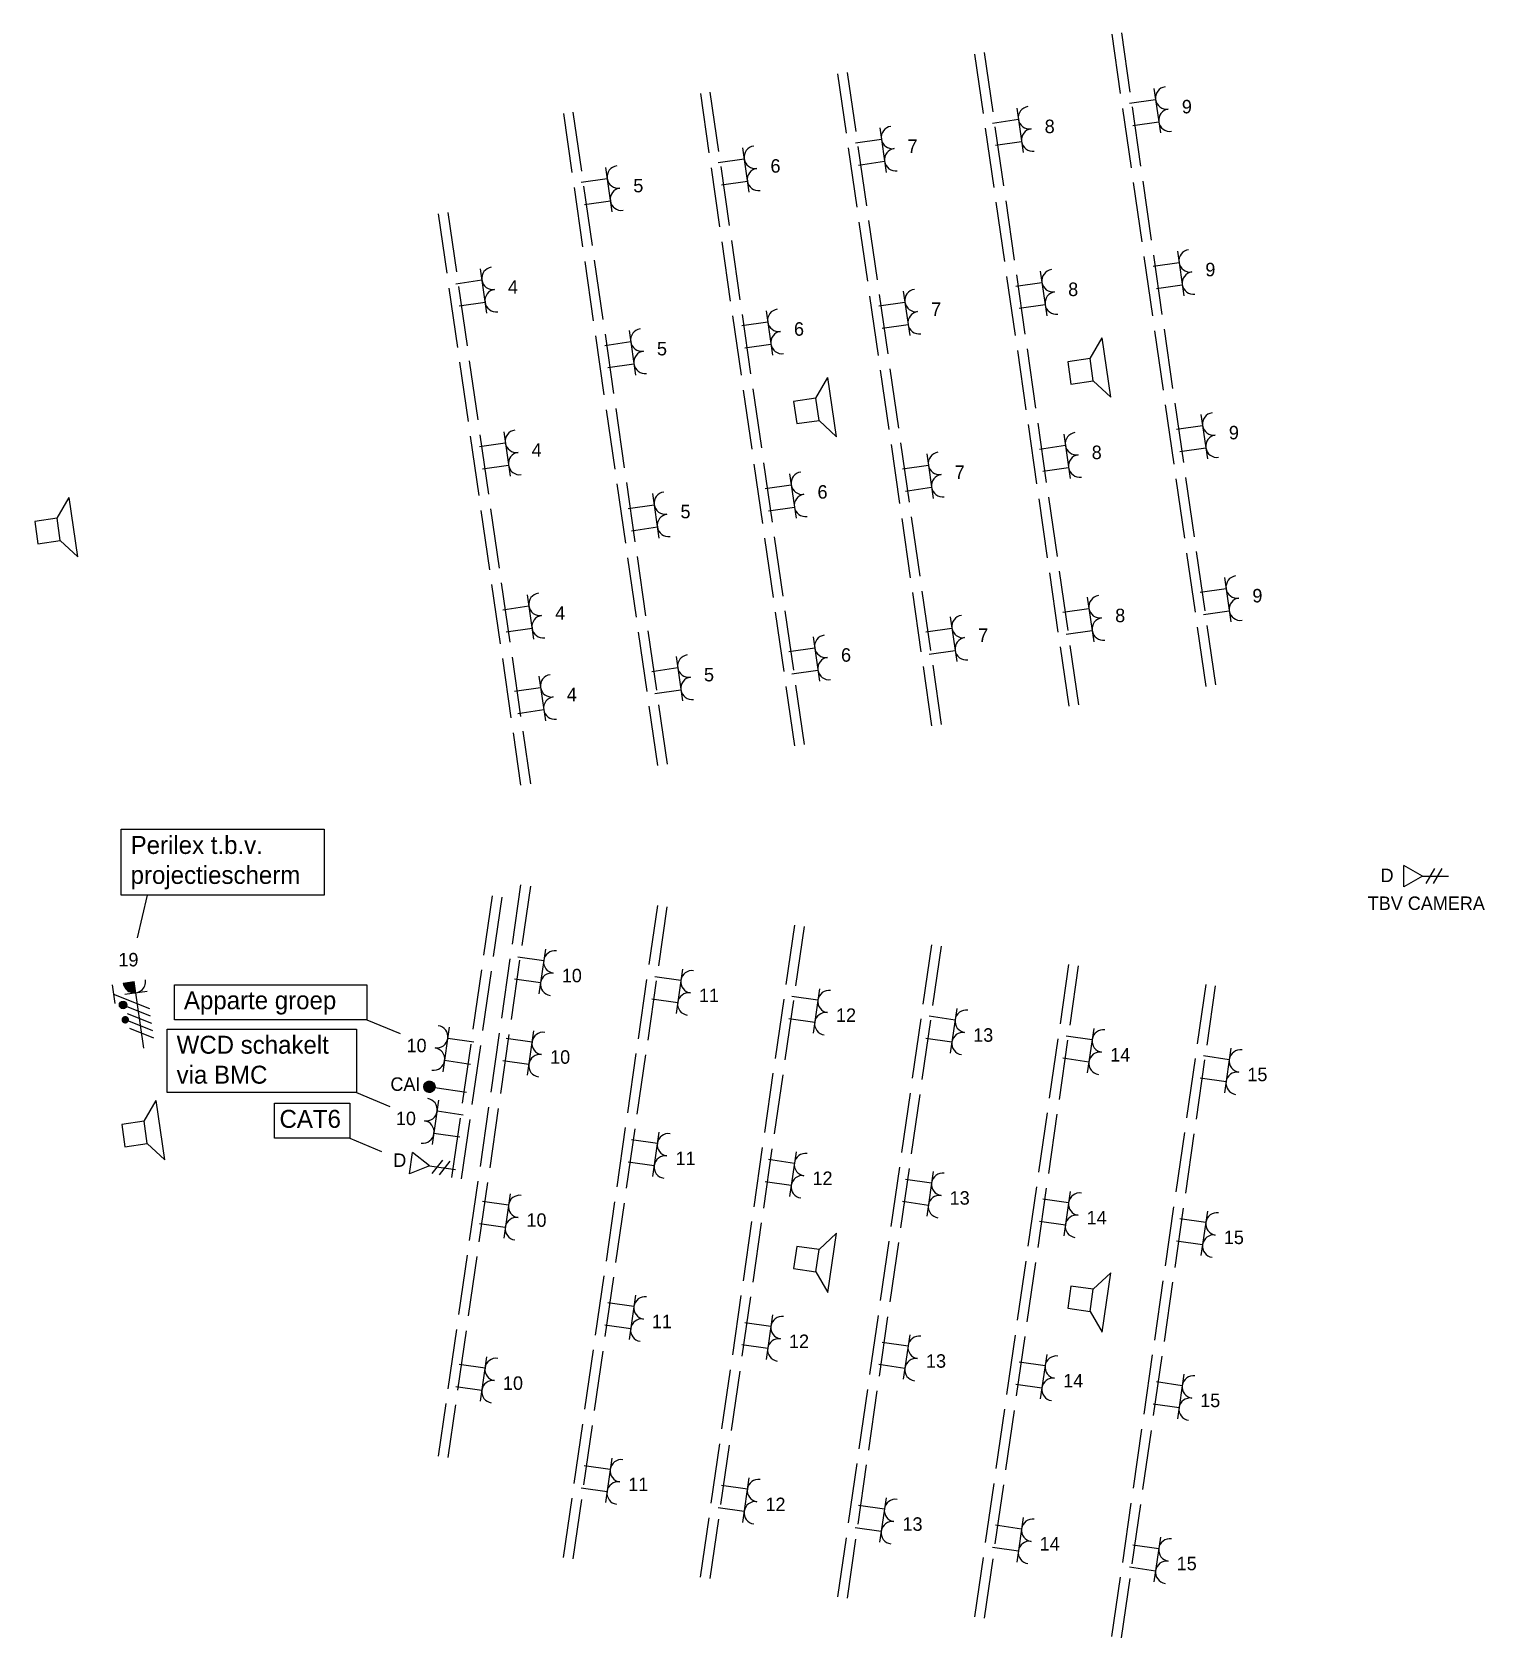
# Model space of a CAD drawing. Header units: millimetres. Extents: x -3262 to 234675, y 0 to 85156.
# Drawn here: x 176439 to 186140, y 35933 to 46657 of the extents above; entities that cross this region are included whole.
import ezdxf
from ezdxf.enums import TextEntityAlignment as Align

# ---------------------------------------------------------------- set-up
doc = ezdxf.new("R2010")
doc.units = ezdxf.units.MM
doc.header["$LTSCALE"] = 100
doc.linetypes.add('E_GOOT3', pattern=[5, 4, -1])
doc.layers.get('0').update_dxf_attribs({"linetype": 'CONTINUOUS'})
for name, color, linetype in [('EL6131--_WG RIUMTE T0.13', 3, 'CONTINUOUS'), ('EL6222--', 3, 'CONTINUOUS'), ('EL6421--', 3, 'CONTINUOUS'), ('EL6441--', 3, 'CONTINUOUS')]:
    doc.layers.add(name, color=color, linetype=linetype)
doc.styles.add('buro-012', font='BUROFONT.shx', dxfattribs={"height": 120})
doc.styles.add('buro-018', font='BUROFONT.shx', dxfattribs={"height": 180})

msp = doc.modelspace()

# ---------------------------------------------------------------- texts
at = {"layer": 'EL6222--', "char_height": 120, "attachment_point": 1, "style": 'buro-012'}
for s, width, insert in [('{\\C1;Perilex t.b.v. projectiescherm}', 1226.85, (177097, 41288)), ('{\\C1;Apparte groep}', 1226.85, (177453, 40251)), ('{\\C1;WCD schakelt via BMC}', 1226.85, (177404, 39954)), ('{\\C1;CAT6}', 458.66, (178091, 39459))]:
    msp.add_mtext_dynamic_manual_height_columns(s, width=width, gutter_width=300, heights=[0], dxfattribs=dict(at, insert=insert))

# ---------------------------------------------------------------- blocks, each defined once
blk = doc.blocks.new('E00419')
at = {"color": 0, "linetype": 'Continuous'}
for p, q in [((-3, 9.98), (-3, 7.48)), ((-3, 8.73), (1.5, 6.13)), ((0, 1), (0, 10)), ((-1.5, 8.5), (1.5, 8.5)), ((1.5, 5.13), (-1.5, 6.87)), ((1.5, 4.13), (-1.5, 5.87)), ((1.5, 3.13), (-1.5, 4.87)), ((1.5, 2.13), (-1.5, 3.87))]:
    blk.add_line(p, q, dxfattribs=at)
at = {"color": 0}
blk.add_line((-1.5, 10), (0, 10), dxfattribs=at)
blk.add_line((-1.5, 10), (0, 10), dxfattribs=at)
at = {"color": 0, "const_width": 1.5}
blk.add_lwpolyline([(0, 9.25, -0.414214), (-0.75, 10, -1)], format="xyb", dxfattribs=at)
at = {"color": 0, "linetype": 'Continuous', "const_width": 0.5}
for points in [[(-1.68, 7.12, 1), (-2.18, 7.12, 1)], [(-1.68, 5.12, 1), (-2.18, 5.12, 1)]]:
    blk.add_lwpolyline(points, format="xyb", close=True, dxfattribs=at)
at = {"color": 0, "linetype": 'Continuous'}
blk.add_circle((-1.93, 7.12), 0.5, dxfattribs=at)
blk.add_arc((0, 10), 1.5, 180, 0, dxfattribs=at)
at = {"color": 0, "linetype": 'Continuous', "style": 'buro-018'}
for tag, p in [('PANEL', (0, 15)), ('CIRCUIT', (0, 12)), ('SUBCIRCUIT', (4.5, 12))]:
    blk.add_attdef(tag, text='', height=1.8, dxfattribs=at).set_placement(p, align=Align.MIDDLE)
at = {"color": 0, "linetype": 'Continuous', "style": 'buro-018', "flags": 1}
for tag, p in [('POWERCODE', (13, 12)), ('ARTICLECODE', (0, 0))]:
    blk.add_attdef(tag, text='', height=1.8, dxfattribs=at).set_placement(p, align=Align.MIDDLE)
blk = doc.blocks.new('090907')
at = {"color": 0, "linetype": 'Continuous'}
for p, q in [((4, 6), (-4, 6)), ((-1.5, 4), (-4, 6)), ((1.5, 4), (4, 6)), ((1.5, 4), (-1.5, 4)), ((-1.5, 4), (-1.5, 1)), ((1.5, 1), (1.5, 4)), ((-1.5, 1), (1.5, 1))]:
    blk.add_line(p, q, dxfattribs=at)
at = {"color": 0, "linetype": 'Continuous', "style": 'buro-018'}
blk.add_attdef('SWITCHCODE', text='', height=1.8, dxfattribs=at).set_placement((0, 8), align=Align.MIDDLE)
at = {"color": 0, "linetype": 'Continuous', "style": 'buro-018', "flags": 1}
blk.add_attdef('ARTICLECODE', text='', height=1.8, dxfattribs=at).set_placement((0, 0), align=Align.MIDDLE)
blk = doc.blocks.new('E00126')
at = {"color": 0, "linetype": 'Continuous'}
for p, q in [((-3, 4.5), (3, 4.5)), ((-1.5, 1), (-1.5, 4.5)), ((1.5, 1), (1.5, 4.5))]:
    blk.add_line(p, q, dxfattribs=at)
for centre in [(-1.5, 6), (1.5, 6)]:
    blk.add_arc(centre, 1.5, 180, 0, dxfattribs=at)
at = {"color": 0, "linetype": 'Continuous', "style": 'buro-018'}
for tag, p in [('PANEL', (0, 11.5)), ('CIRCUIT', (0, 8.5)), ('SUBCIRCUIT', (4.5, 8.5))]:
    blk.add_attdef(tag, text='', height=1.8, dxfattribs=at).set_placement(p, align=Align.MIDDLE)
at = {"color": 0, "linetype": 'Continuous', "style": 'buro-018', "flags": 1}
for tag, p in [('POWERCODE', (13, 8.5)), ('ARTICLECODE', (0, 0))]:
    blk.add_attdef(tag, text='', height=1.8, dxfattribs=at).set_placement(p, align=Align.MIDDLE)
blk = doc.blocks.new('*U74')
at = {"color": 0, "linetype": 'Continuous'}
for p, q in [((169.31, 146.29), (169.25, 146)), ((169.25, 146), (169.31, 145.71)), ((169.47, 146.53), (169.31, 146.29)), ((169.71, 146.69), (169.47, 146.53)), ((170, 146.75), (169.71, 146.69)), ((170.29, 146.69), (170, 146.75)), ((170.29, 146.69), (170.53, 146.53)), ((170.53, 146.53), (170.69, 146.29)), ((170.69, 146.29), (170.75, 146)), ((170.75, 146), (170.69, 145.71)), ((169.31, 145.71), (169.47, 145.47)), ((169.47, 145.47), (169.71, 145.31)), ((170, 145.25), (169.71, 145.31)), ((170.29, 145.31), (170, 145.25)), ((170.53, 145.47), (170.29, 145.31)), ((170.69, 145.71), (170.53, 145.47))]:
    blk.add_line(p, q, dxfattribs=at)
for points in [[(169.31, 146.29), (169.25, 146), (170.75, 146)], [(169.25, 146), (169.31, 145.71), (170.69, 145.71)], [(169.47, 146.53), (169.31, 146.29), (170.69, 146.29)], [(169.71, 146.69), (169.47, 146.53), (170.53, 146.53)], [(170, 146.75), (169.71, 146.69), (170.29, 146.69)], [(169.31, 145.71), (169.47, 145.47), (170.53, 145.47)], [(169.47, 145.47), (169.71, 145.31), (170.29, 145.31)]]:
    blk.add_solid(points, dxfattribs=at)
at = {"color": 0, "linetype": 'Continuous', "extrusion": (0, 0, -1)}
for points in [[(-169.25, 146), (-170.75, 146), (-170.69, 145.71)], [(-169.31, 146.29), (-170.69, 146.29), (-170.75, 146)], [(-169.47, 146.53), (-170.53, 146.53), (-170.69, 146.29)], [(-169.71, 146.69), (-170.29, 146.69), (-170.53, 146.53)], [(-169.31, 145.71), (-170.69, 145.71), (-170.53, 145.47)], [(-169.47, 145.47), (-170.53, 145.47), (-170.29, 145.31)], [(-169.71, 145.31), (-170.29, 145.31), (-170, 145.25)]]:
    blk.add_solid(points, dxfattribs=at)
blk = doc.blocks.new('E00188')
at = {"color": 0, "linetype": 'Continuous'}
blk.add_line((0, 5.25), (0, 1), dxfattribs=at)
blk.add_circle((0, 6), 0.75, dxfattribs=at)
blk.add_blockref('*U74', (-170, -140), dxfattribs=at)
at = {"color": 7, "style": 'buro-018'}
for tag, p in [('COMMENT1', (0, 12)), ('DATACOM1', (0, 9))]:
    blk.add_attdef(tag, text='', height=1.8, dxfattribs=at).set_placement(p, align=Align.MIDDLE)
at = {"color": 0, "style": 'buro-018'}
blk.add_attdef('TEXT1', text='', height=1.8, dxfattribs=at).set_placement((2.5, 6), align=Align.MIDDLE)
at = {"color": 0, "linetype": 'Continuous', "style": 'buro-018', "flags": 1}
blk.add_attdef('ARTICLECODE', text='', height=1.8, dxfattribs=at).set_placement((0, 0), align=Align.MIDDLE)
blk = doc.blocks.new('E00153')
at = {"color": 0, "linetype": 'Continuous'}
for p, q in [((-1.44, 7), (1.44, 7)), ((0, 4.5), (-1.44, 7)), ((0, 4.5), (1.44, 7)), ((0, 4.5), (0, 1)), ((-1, 4), (1, 2.85)), ((-1, 3), (1, 1.85))]:
    blk.add_line(p, q, dxfattribs=at)
at = {"color": 7, "style": 'buro-018'}
for tag, p in [('COMMENT1', (-6, 12)), ('COMMENT2', (6, 12)), ('DATACOM1', (-6, 9)), ('DATACOM2', (6, 9))]:
    blk.add_attdef(tag, text='', height=1.8, dxfattribs=at).set_placement(p, align=Align.MIDDLE)
at = {"color": 0, "style": 'buro-018'}
blk.add_attdef('TEXT1', text='', height=1.8, dxfattribs=at).set_placement((2.5, 6), align=Align.MIDDLE)
at = {"color": 0, "linetype": 'Continuous', "style": 'buro-018', "flags": 1}
blk.add_attdef('ARTICLECODE', text='', height=1.8, dxfattribs=at).set_placement((0, 0), align=Align.MIDDLE)

# ---------------------------------------------------------------- linework, layer by layer
at = {"layer": 'EL6131--_WG RIUMTE T0.13', "linetype": 'E_GOOT3'}
for p, q in [((184343, 42297), (183714, 46657)), ((184279, 42287), (183650, 46647)), ((183363, 42155), (182734, 46515)), ((183428, 42165), (182799, 46524)), ((182448, 42023), (181819, 46383)), ((182512, 42033), (181883, 46392)), ((181532, 41891), (180903, 46251)), ((181597, 41900), (180967, 46260)), ((180617, 41759), (179988, 46119)), ((180681, 41768), (180052, 46128)), ((179151, 45442), (179701, 41627)), ((179215, 45452), (179766, 41636)), ((179242, 39008), (179528, 40987)), ((179307, 38999), (179592, 40978)), ((179701, 40962), (179151, 37147)), ((179766, 40953), (179215, 37138)), ((179988, 36470), (180617, 40830)), ((180052, 36461), (180681, 40821)), ((180903, 36338), (181532, 40698)), ((180967, 36329), (181597, 40689)), ((181819, 36206), (182448, 40566)), ((181883, 36197), (182512, 40557)), ((182734, 36074), (183363, 40434)), ((182799, 36065), (183428, 40425)), ((183650, 35942), (184279, 40302)), ((183714, 35933), (184343, 40293))]:
    msp.add_line(p, q, dxfattribs=at)
at = {"layer": 'EL6222--'}
msp.add_line((177142, 40607), (177209, 40893), dxfattribs=at)
at = {"layer": 'EL6441--'}
for p, q in [((178675, 40061), (178896, 39969)), ((178605, 39574), (178828, 39481)), ((178561, 39269), (178773, 39181))]:
    msp.add_line(p, q, dxfattribs=at)
for points in [[(177033, 41333), (178389, 41333), (178389, 40893), (177033, 40893)], [(177389, 40295), (178675, 40295), (178675, 40061), (177389, 40061)], [(177340, 39998), (178605, 39998), (178605, 39574), (177340, 39574)], [(178058, 39503), (178561, 39503), (178561, 39269), (178058, 39269)]]:
    msp.add_lwpolyline(points, close=True, dxfattribs=at)

# ---------------------------------------------------------------- block references
at = {"layer": 'EL6222--', "linetype": 'Continuous'}
ref = msp.add_blockref('E00126', (183729, 46100), dxfattribs=dict(at, xscale=50, yscale=50, zscale=50, rotation=278.2104960233581))
ref.add_attrib('CIRCUIT', '9', dxfattribs={"layer": '0', "color": 1, "linetype": 'ByBlock', "height": 90, "style": 'buro-018'}).set_placement((184150, 46159), align=Align.MIDDLE)
ref = msp.add_blockref('E00126', (182813, 45968), dxfattribs=dict(at, xscale=50, yscale=50, zscale=50, rotation=278.2104960233581))
ref.add_attrib('CIRCUIT', '8', dxfattribs={"layer": '0', "color": 1, "linetype": 'ByBlock', "height": 90, "style": 'buro-018'}).set_placement((183234, 46027), align=Align.MIDDLE)
ref = msp.add_blockref('E00126', (181898, 45836), dxfattribs=dict(at, xscale=50, yscale=50, zscale=50, rotation=278.2104960233581))
ref.add_attrib('CIRCUIT', '7', dxfattribs={"layer": '0', "color": 1, "linetype": 'ByBlock', "height": 90, "style": 'buro-018'}).set_placement((182318, 45895), align=Align.MIDDLE)
ref = msp.add_blockref('E00126', (180982, 45704), dxfattribs=dict(at, xscale=50, yscale=50, zscale=50, rotation=278.2104960233581))
ref.add_attrib('CIRCUIT', '6', dxfattribs={"layer": '0', "color": 1, "linetype": 'ByBlock', "height": 90, "style": 'buro-018'}).set_placement((181403, 45763), align=Align.MIDDLE)
ref = msp.add_blockref('E00126', (180067, 45572), dxfattribs=dict(at, xscale=50, yscale=50, zscale=50, rotation=278.2104960233581))
ref.add_attrib('CIRCUIT', '5', dxfattribs={"layer": '0', "color": 1, "linetype": 'ByBlock', "height": 90, "style": 'buro-018'}).set_placement((180487, 45631), align=Align.MIDDLE)
ref = msp.add_blockref('E00126', (183886, 45012), dxfattribs=dict(at, xscale=50, yscale=50, zscale=50, rotation=278.2104960233581))
ref.add_attrib('CIRCUIT', '9', dxfattribs={"layer": '0', "color": 1, "linetype": 'ByBlock', "height": 90, "style": 'buro-018'}).set_placement((184307, 45071), align=Align.MIDDLE)
ref = msp.add_blockref('E00126', (179230, 44895), dxfattribs=dict(at, xscale=50, yscale=50, zscale=50, rotation=278.2104960233581))
ref.add_attrib('CIRCUIT', '4', dxfattribs={"layer": '0', "color": 1, "linetype": 'ByBlock', "height": 90, "style": 'buro-018'}).set_placement((179650, 44955), align=Align.MIDDLE)
ref = msp.add_blockref('E00126', (182970, 44879), dxfattribs=dict(at, xscale=50, yscale=50, zscale=50, rotation=278.2104960233581))
ref.add_attrib('CIRCUIT', '8', dxfattribs={"layer": '0', "color": 1, "linetype": 'ByBlock', "height": 90, "style": 'buro-018'}).set_placement((183391, 44939), align=Align.MIDDLE)
ref = msp.add_blockref('E00126', (182055, 44747), dxfattribs=dict(at, xscale=50, yscale=50, zscale=50, rotation=278.2104960233581))
ref.add_attrib('CIRCUIT', '7', dxfattribs={"layer": '0', "color": 1, "linetype": 'ByBlock', "height": 90, "style": 'buro-018'}).set_placement((182476, 44806), align=Align.MIDDLE)
ref = msp.add_blockref('E00126', (181139, 44615), dxfattribs=dict(at, xscale=50, yscale=50, zscale=50, rotation=278.2104960233581))
ref.add_attrib('CIRCUIT', '6', dxfattribs={"layer": '0', "color": 1, "linetype": 'ByBlock', "height": 90, "style": 'buro-018'}).set_placement((181560, 44674), align=Align.MIDDLE)
ref = msp.add_blockref('E00126', (180224, 44483), dxfattribs=dict(at, xscale=50, yscale=50, zscale=50, rotation=278.2104960233581))
ref.add_attrib('CIRCUIT', '5', dxfattribs={"layer": '0', "color": 1, "linetype": 'ByBlock', "height": 90, "style": 'buro-018'}).set_placement((180645, 44542), align=Align.MIDDLE)
ref = msp.add_blockref('E00126', (184043, 43923), dxfattribs=dict(at, xscale=50, yscale=50, zscale=50, rotation=278.2104960233581))
ref.add_attrib('CIRCUIT', '9', dxfattribs={"layer": '0', "color": 1, "linetype": 'ByBlock', "height": 90, "style": 'buro-018'}).set_placement((184464, 43982), align=Align.MIDDLE)
ref = msp.add_blockref('E00126', (179387, 43807), dxfattribs=dict(at, xscale=50, yscale=50, zscale=50, rotation=278.2104960233581))
ref.add_attrib('CIRCUIT', '4', dxfattribs={"layer": '0', "color": 1, "linetype": 'ByBlock', "height": 90, "style": 'buro-018'}).set_placement((179808, 43866), align=Align.MIDDLE)
ref = msp.add_blockref('E00126', (183127, 43791), dxfattribs=dict(at, xscale=50, yscale=50, zscale=50, rotation=278.2104960233581))
ref.add_attrib('CIRCUIT', '8', dxfattribs={"layer": '0', "color": 1, "linetype": 'ByBlock', "height": 90, "style": 'buro-018'}).set_placement((183548, 43850), align=Align.MIDDLE)
ref = msp.add_blockref('E00126', (182212, 43659), dxfattribs=dict(at, xscale=50, yscale=50, zscale=50, rotation=278.2104960233581))
ref.add_attrib('CIRCUIT', '7', dxfattribs={"layer": '0', "color": 1, "linetype": 'ByBlock', "height": 90, "style": 'buro-018'}).set_placement((182633, 43718), align=Align.MIDDLE)
ref = msp.add_blockref('E00126', (181296, 43527), dxfattribs=dict(at, xscale=50, yscale=50, zscale=50, rotation=278.2104960233581))
ref.add_attrib('CIRCUIT', '6', dxfattribs={"layer": '0', "color": 1, "linetype": 'ByBlock', "height": 90, "style": 'buro-018'}).set_placement((181717, 43586), align=Align.MIDDLE)
ref = msp.add_blockref('E00126', (180381, 43394), dxfattribs=dict(at, xscale=50, yscale=50, zscale=50, rotation=278.2104960233581))
ref.add_attrib('CIRCUIT', '5', dxfattribs={"layer": '0', "color": 1, "linetype": 'ByBlock', "height": 90, "style": 'buro-018'}).set_placement((180802, 43454), align=Align.MIDDLE)
ref = msp.add_blockref('E00126', (184200, 42834), dxfattribs=dict(at, xscale=50, yscale=50, zscale=50, rotation=278.2104960233581))
ref.add_attrib('CIRCUIT', '9', dxfattribs={"layer": '0', "color": 1, "linetype": 'ByBlock', "height": 90, "style": 'buro-018'}).set_placement((184621, 42893), align=Align.MIDDLE)
ref = msp.add_blockref('E00126', (179544, 42718), dxfattribs=dict(at, xscale=50, yscale=50, zscale=50, rotation=278.2104960233581))
ref.add_attrib('CIRCUIT', '4', dxfattribs={"layer": '0', "color": 1, "linetype": 'ByBlock', "height": 90, "style": 'buro-018'}).set_placement((179965, 42777), align=Align.MIDDLE)
ref = msp.add_blockref('E00126', (183284, 42702), dxfattribs=dict(at, xscale=50, yscale=50, zscale=50, rotation=278.2104960233581))
ref.add_attrib('CIRCUIT', '8', dxfattribs={"layer": '0', "color": 1, "linetype": 'ByBlock', "height": 90, "style": 'buro-018'}).set_placement((183705, 42761), align=Align.MIDDLE)
ref = msp.add_blockref('E00126', (182369, 42570), dxfattribs=dict(at, xscale=50, yscale=50, zscale=50, rotation=278.2104960233581))
ref.add_attrib('CIRCUIT', '7', dxfattribs={"layer": '0', "color": 1, "linetype": 'ByBlock', "height": 90, "style": 'buro-018'}).set_placement((182790, 42629), align=Align.MIDDLE)
ref = msp.add_blockref('E00126', (181453, 42438), dxfattribs=dict(at, xscale=50, yscale=50, zscale=50, rotation=278.2104960233581))
ref.add_attrib('CIRCUIT', '6', dxfattribs={"layer": '0', "color": 1, "linetype": 'ByBlock', "height": 90, "style": 'buro-018'}).set_placement((181874, 42497), align=Align.MIDDLE)
ref = msp.add_blockref('E00126', (180538, 42306), dxfattribs=dict(at, xscale=50, yscale=50, zscale=50, rotation=278.2104960233581))
ref.add_attrib('CIRCUIT', '5', dxfattribs={"layer": '0', "color": 1, "linetype": 'ByBlock', "height": 90, "style": 'buro-018'}).set_placement((180959, 42365), align=Align.MIDDLE)
ref = msp.add_blockref('E00126', (179622, 42174), dxfattribs=dict(at, xscale=50, yscale=50, zscale=50, rotation=278.2104960233581))
ref.add_attrib('CIRCUIT', '4', dxfattribs={"layer": '0', "color": 1, "linetype": 'ByBlock', "height": 90, "style": 'buro-018'}).set_placement((180043, 42233), align=Align.MIDDLE)
ref = msp.add_blockref('E00126', (179622, 40415), dxfattribs=dict(at, xscale=49.99999999999999, yscale=49.99999999999999, zscale=49.99999999999999, rotation=261.7894939538712))
ref.add_attrib('CIRCUIT', '10', dxfattribs={"layer": '0', "color": 1, "linetype": 'ByBlock', "height": 90, "style": 'buro-018'}).set_placement((180043, 40356), align=Align.MIDDLE)
ref = msp.add_blockref('E00419', (177193, 39821), dxfattribs=dict(at, xscale=50.00000000000001, yscale=50.00000000000001, zscale=50.00000000000001, rotation=8.210505957298833))
ref.add_attrib('CIRCUIT', '19', dxfattribs={"layer": '0', "color": 1, "linetype": 'ByBlock', "height": 90, "style": 'buro-018'}).set_placement((177082, 40462), align=Align.MIDDLE)
ref = msp.add_blockref('E00126', (180538, 40283), dxfattribs=dict(at, xscale=49.99999999999999, yscale=49.99999999999999, zscale=49.99999999999999, rotation=261.7894939538712))
ref.add_attrib('CIRCUIT', '11', dxfattribs={"layer": '0', "color": 1, "linetype": 'ByBlock', "height": 90, "style": 'buro-018'}).set_placement((180959, 40224), align=Align.MIDDLE)
ref = msp.add_blockref('E00126', (181453, 40151), dxfattribs=dict(at, xscale=49.99999999999999, yscale=49.99999999999999, zscale=49.99999999999999, rotation=261.7894939538712))
ref.add_attrib('CIRCUIT', '12', dxfattribs={"layer": '0', "color": 1, "linetype": 'ByBlock', "height": 90, "style": 'buro-018'}).set_placement((181874, 40092), align=Align.MIDDLE)
ref = msp.add_blockref('E00126', (182369, 40019), dxfattribs=dict(at, xscale=49.99999999999999, yscale=49.99999999999999, zscale=49.99999999999999, rotation=261.7894939538712))
ref.add_attrib('CIRCUIT', '13', dxfattribs={"layer": '0', "color": 1, "linetype": 'ByBlock', "height": 90, "style": 'buro-018'}).set_placement((182790, 39959), align=Align.MIDDLE)
ref = msp.add_blockref('E00126', (179427, 39830), dxfattribs=dict(at, xscale=49.99999999999999, yscale=49.99999999999999, zscale=49.99999999999999, rotation=81.7894904391558))
ref.add_attrib('CIRCUIT', '10', dxfattribs={"layer": '0', "color": 1, "linetype": 'ByBlock', "height": 90, "style": 'buro-018'}).set_placement((179006, 39889), align=Align.MIDDLE)
ref = msp.add_blockref('E00126', (179544, 39871), dxfattribs=dict(at, xscale=49.99999999999999, yscale=49.99999999999999, zscale=49.99999999999999, rotation=261.7894939538712))
ref.add_attrib('CIRCUIT', '10', dxfattribs={"layer": '0', "color": 1, "linetype": 'ByBlock', "height": 90, "style": 'buro-018'}).set_placement((179965, 39812), align=Align.MIDDLE)
ref = msp.add_blockref('E00126', (183284, 39887), dxfattribs=dict(at, xscale=49.99999999999999, yscale=49.99999999999999, zscale=49.99999999999999, rotation=261.7894939538712))
ref.add_attrib('CIRCUIT', '14', dxfattribs={"layer": '0', "color": 1, "linetype": 'ByBlock', "height": 90, "style": 'buro-018'}).set_placement((183705, 39827), align=Align.MIDDLE)
ref = msp.add_blockref('E00126', (184200, 39754), dxfattribs=dict(at, xscale=49.99999999999999, yscale=49.99999999999999, zscale=49.99999999999999, rotation=261.7894939538712))
ref.add_attrib('CIRCUIT', '15', dxfattribs={"layer": '0', "color": 1, "linetype": 'ByBlock', "height": 90, "style": 'buro-018'}).set_placement((184621, 39695), align=Align.MIDDLE)
ref = msp.add_blockref('E00126', (179356, 39343), dxfattribs=dict(at, xscale=49.99999999999999, yscale=49.99999999999999, zscale=49.99999999999999, rotation=81.7894904391558))
ref.add_attrib('CIRCUIT', '10', dxfattribs={"layer": '0', "color": 1, "linetype": 'ByBlock', "height": 90, "style": 'buro-018'}).set_placement((178935, 39402), align=Align.MIDDLE)
ref = msp.add_blockref('E00126', (180381, 39194), dxfattribs=dict(at, xscale=49.99999999999999, yscale=49.99999999999999, zscale=49.99999999999999, rotation=261.7894939538712))
ref.add_attrib('CIRCUIT', '11', dxfattribs={"layer": '0', "color": 1, "linetype": 'ByBlock', "height": 90, "style": 'buro-018'}).set_placement((180802, 39135), align=Align.MIDDLE)
ref = msp.add_blockref('E00126', (181296, 39062), dxfattribs=dict(at, xscale=49.99999999999999, yscale=49.99999999999999, zscale=49.99999999999999, rotation=261.7894939538712))
ref.add_attrib('CIRCUIT', '12', dxfattribs={"layer": '0', "color": 1, "linetype": 'ByBlock', "height": 90, "style": 'buro-018'}).set_placement((181717, 39003), align=Align.MIDDLE)
ref = msp.add_blockref('E00126', (182212, 38930), dxfattribs=dict(at, xscale=49.99999999999999, yscale=49.99999999999999, zscale=49.99999999999999, rotation=261.7894939538712))
ref.add_attrib('CIRCUIT', '13', dxfattribs={"layer": '0', "color": 1, "linetype": 'ByBlock', "height": 90, "style": 'buro-018'}).set_placement((182633, 38871), align=Align.MIDDLE)
ref = msp.add_blockref('E00126', (183127, 38798), dxfattribs=dict(at, xscale=49.99999999999999, yscale=49.99999999999999, zscale=49.99999999999999, rotation=261.7894939538712))
ref.add_attrib('CIRCUIT', '14', dxfattribs={"layer": '0', "color": 1, "linetype": 'ByBlock', "height": 90, "style": 'buro-018'}).set_placement((183548, 38739), align=Align.MIDDLE)
ref = msp.add_blockref('E00126', (179387, 38782), dxfattribs=dict(at, xscale=49.99999999999999, yscale=49.99999999999999, zscale=49.99999999999999, rotation=261.7894939538712))
ref.add_attrib('CIRCUIT', '10', dxfattribs={"layer": '0', "color": 1, "linetype": 'ByBlock', "height": 90, "style": 'buro-018'}).set_placement((179807, 38723), align=Align.MIDDLE)
ref = msp.add_blockref('E00126', (184043, 38666), dxfattribs=dict(at, xscale=49.99999999999999, yscale=49.99999999999999, zscale=49.99999999999999, rotation=261.7894939538712))
ref.add_attrib('CIRCUIT', '15', dxfattribs={"layer": '0', "color": 1, "linetype": 'ByBlock', "height": 90, "style": 'buro-018'}).set_placement((184464, 38607), align=Align.MIDDLE)
ref = msp.add_blockref('E00126', (180224, 38105), dxfattribs=dict(at, xscale=49.99999999999999, yscale=49.99999999999999, zscale=49.99999999999999, rotation=261.7894939538712))
ref.add_attrib('CIRCUIT', '11', dxfattribs={"layer": '0', "color": 1, "linetype": 'ByBlock', "height": 90, "style": 'buro-018'}).set_placement((180644, 38046), align=Align.MIDDLE)
ref = msp.add_blockref('E00126', (181139, 37973), dxfattribs=dict(at, xscale=49.99999999999999, yscale=49.99999999999999, zscale=49.99999999999999, rotation=261.7894939538712))
ref.add_attrib('CIRCUIT', '12', dxfattribs={"layer": '0', "color": 1, "linetype": 'ByBlock', "height": 90, "style": 'buro-018'}).set_placement((181560, 37914), align=Align.MIDDLE)
ref = msp.add_blockref('E00126', (182055, 37841), dxfattribs=dict(at, xscale=49.99999999999999, yscale=49.99999999999999, zscale=49.99999999999999, rotation=261.7894939538712))
ref.add_attrib('CIRCUIT', '13', dxfattribs={"layer": '0', "color": 1, "linetype": 'ByBlock', "height": 90, "style": 'buro-018'}).set_placement((182475, 37782), align=Align.MIDDLE)
ref = msp.add_blockref('E00126', (179230, 37694), dxfattribs=dict(at, xscale=49.99999999999999, yscale=49.99999999999999, zscale=49.99999999999999, rotation=261.7894939538712))
ref.add_attrib('CIRCUIT', '10', dxfattribs={"layer": '0', "color": 1, "linetype": 'ByBlock', "height": 90, "style": 'buro-018'}).set_placement((179650, 37634), align=Align.MIDDLE)
ref = msp.add_blockref('E00126', (182970, 37709), dxfattribs=dict(at, xscale=49.99999999999999, yscale=49.99999999999999, zscale=49.99999999999999, rotation=261.7894939538712))
ref.add_attrib('CIRCUIT', '14', dxfattribs={"layer": '0', "color": 1, "linetype": 'ByBlock', "height": 90, "style": 'buro-018'}).set_placement((183391, 37650), align=Align.MIDDLE)
ref = msp.add_blockref('E00126', (183886, 37577), dxfattribs=dict(at, xscale=49.99999999999999, yscale=49.99999999999999, zscale=49.99999999999999, rotation=261.7894939538712))
ref.add_attrib('CIRCUIT', '15', dxfattribs={"layer": '0', "color": 1, "linetype": 'ByBlock', "height": 90, "style": 'buro-018'}).set_placement((184306, 37518), align=Align.MIDDLE)
ref = msp.add_blockref('E00126', (180066, 37017), dxfattribs=dict(at, xscale=49.99999999999999, yscale=49.99999999999999, zscale=49.99999999999999, rotation=261.7894939538712))
ref.add_attrib('CIRCUIT', '11', dxfattribs={"layer": '0', "color": 1, "linetype": 'ByBlock', "height": 90, "style": 'buro-018'}).set_placement((180487, 36958), align=Align.MIDDLE)
ref = msp.add_blockref('E00126', (180982, 36885), dxfattribs=dict(at, xscale=49.99999999999999, yscale=49.99999999999999, zscale=49.99999999999999, rotation=261.7894939538712))
ref.add_attrib('CIRCUIT', '12', dxfattribs={"layer": '0', "color": 1, "linetype": 'ByBlock', "height": 90, "style": 'buro-018'}).set_placement((181403, 36825), align=Align.MIDDLE)
ref = msp.add_blockref('E00126', (181897, 36752), dxfattribs=dict(at, xscale=49.99999999999999, yscale=49.99999999999999, zscale=49.99999999999999, rotation=261.7894939538712))
ref.add_attrib('CIRCUIT', '13', dxfattribs={"layer": '0', "color": 1, "linetype": 'ByBlock', "height": 90, "style": 'buro-018'}).set_placement((182318, 36693), align=Align.MIDDLE)
ref = msp.add_blockref('E00126', (182813, 36620), dxfattribs=dict(at, xscale=49.99999999999999, yscale=49.99999999999999, zscale=49.99999999999999, rotation=261.7894939538712))
ref.add_attrib('CIRCUIT', '14', dxfattribs={"layer": '0', "color": 1, "linetype": 'ByBlock', "height": 90, "style": 'buro-018'}).set_placement((183234, 36561), align=Align.MIDDLE)
ref = msp.add_blockref('E00126', (183729, 36488), dxfattribs=dict(at, xscale=49.99999999999999, yscale=49.99999999999999, zscale=49.99999999999999, rotation=261.7894939538712))
ref.add_attrib('CIRCUIT', '15', dxfattribs={"layer": '0', "color": 1, "linetype": 'ByBlock', "height": 90, "style": 'buro-018'}).set_placement((184149, 36429), align=Align.MIDDLE)
at = {"layer": 'EL6421--', "linetype": 'Continuous', "xscale": 50, "yscale": 50, "zscale": 50}
for p, rotation in [((183316, 44373), 278.2104968494267), ((181485, 44109), 278.2104968494267), ((176418, 43307), 278.2104968494267), ((176999, 39280), 278.2104968494267), ((181485, 38480), 261.7895026185533), ((183316, 38215), 261.7895026185533)]:
    msp.add_blockref('090907', p, dxfattribs=dict(at, rotation=rotation))
at = {"layer": 'EL6441--', "linetype": 'Continuous'}
ref = msp.add_blockref('E00153', (185948, 41020), dxfattribs=dict(at, xscale=50, yscale=50, zscale=50, rotation=90.00000000000001))
ref.add_attrib('COMMENT1', 'TBV CAMERA', dxfattribs={"layer": '0', "color": 1, "linetype": 'ByBlock', "height": 90, "style": 'buro-018'}).set_placement((185749, 40839), align=Align.MIDDLE)
ref.add_attrib('TEXT1', 'D', dxfattribs={"layer": '0', "color": 1, "linetype": 'ByBlock', "height": 90, "style": 'buro-018'}).set_placement((185487, 41025), align=Align.MIDDLE)
ref = msp.add_blockref('E00188', (179389, 39571), dxfattribs=dict(at, xscale=49.99999999999999, yscale=49.99999999999999, zscale=49.99999999999999, rotation=81.7894904391558))
ref.add_attrib('TEXT1', 'CAI', dxfattribs={"layer": '0', "color": 1, "linetype": 'ByBlock', "height": 90, "style": 'buro-018'}).set_placement((178932, 39631), align=Align.MIDDLE)
ref = msp.add_blockref('E00153', (179315, 39054), dxfattribs=dict(at, xscale=49.99999999999999, yscale=49.99999999999999, zscale=49.99999999999999, rotation=81.78950261855333))
ref.add_attrib('TEXT1', 'D', dxfattribs={"layer": '0', "color": 1, "linetype": 'ByBlock', "height": 90, "style": 'buro-018'}).set_placement((178894, 39123), align=Align.MIDDLE)

msp.set_redraw_order([(e.dxf.handle, doc.entitydb.next_handle()) for e in msp.query("TEXT MTEXT ATTDEF DIMENSION ARC_DIMENSION")])  # texts and dimensions are drawn at this point

doc.saveas('drawing.dxf')
